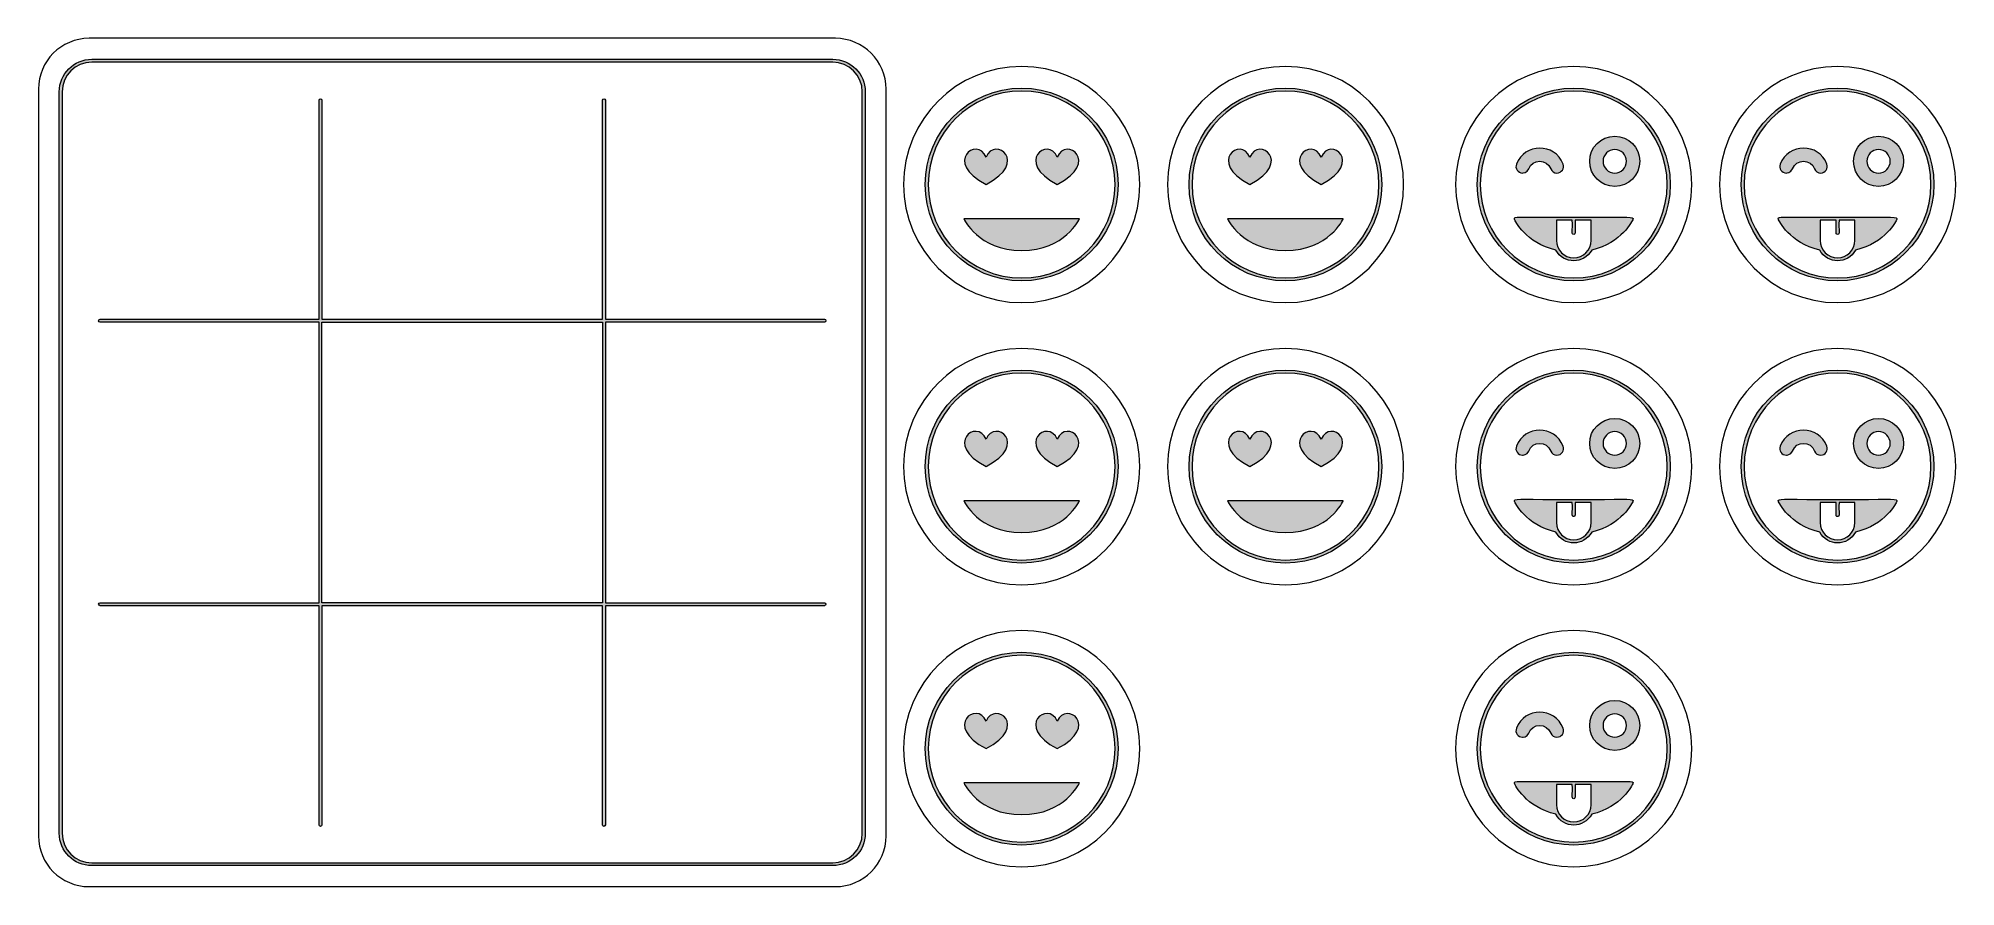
# Model space of a CAD drawing. Header units: inches. Extents: x 2.6 to 16.1, y -15.4 to -9.4.
import ezdxf

# ---------------------------------------------------------------- set-up
doc = ezdxf.new("R2010")
doc.units = ezdxf.units.IN
doc.header["$MEASUREMENT"] = 0
doc.layers.add('_U+0421_U+043B_U+043E_U+0439 1', color=7, linetype='Continuous')

# ---------------------------------------------------------------- blocks, each defined once
blk = doc.blocks.new('block 2')
at = {"layer": '_U+0421_U+043B_U+043E_U+0439 1', "lineweight": 0}
for points in [[(8.161, -9.573), (8.161, -9.573), (2.933, -9.573), (2.933, -9.573), (2.806, -9.573), (2.703, -9.676), (2.703, -9.802), (2.703, -9.802), (2.703, -15.031), (2.703, -15.031), (2.703, -15.158), (2.806, -15.26), (2.933, -15.26), (2.933, -15.26), (8.161, -15.26), (8.161, -15.26), (8.288, -15.26), (8.391, -15.158), (8.391, -15.031), (8.391, -15.031), (8.391, -9.802), (8.391, -9.802), (8.391, -9.676), (8.288, -9.573), (8.161, -9.573)], [(8.37, -15.031), (8.37, -15.146), (8.276, -15.24), (8.161, -15.24), (8.161, -15.24), (2.933, -15.24), (2.933, -15.24), (2.818, -15.24), (2.724, -15.146), (2.724, -15.031), (2.724, -15.031), (2.724, -9.802), (2.724, -9.802), (2.724, -9.687), (2.818, -9.594), (2.933, -9.594), (2.933, -9.594), (8.161, -9.594), (8.161, -9.594), (8.276, -9.594), (8.37, -9.687), (8.37, -9.802), (8.37, -9.802), (8.37, -15.031), (8.37, -15.031)]]:
    blk.add_open_spline(points, degree=3, knots=[0, 0, 0, 0, 1, 1, 1, 2, 2, 2, 3, 3, 3, 4, 4, 4, 5, 5, 5, 6, 6, 6, 7, 7, 7, 8, 8, 8, 8], dxfattribs=at)
blk = doc.blocks.new('block 3')
at = {"layer": '_U+0421_U+043B_U+043E_U+0439 1', "lineweight": 0}
blk.add_lwpolyline([(6.537, -13.406), (4.557, -13.406), (4.557, -11.427), (6.537, -11.427), (6.537, -13.406)], dxfattribs=at)
blk.add_open_spline([(8.103, -11.427), (8.108, -11.427), (8.113, -11.422), (8.113, -11.417), (8.113, -11.411), (8.108, -11.406), (8.103, -11.406), (8.103, -11.406), (6.557, -11.406), (6.557, -11.406), (6.557, -11.406), (6.557, -9.861), (6.557, -9.861), (6.557, -9.855), (6.553, -9.851), (6.547, -9.851), (6.541, -9.851), (6.537, -9.855), (6.537, -9.861), (6.537, -9.861), (6.537, -11.406), (6.537, -11.406), (6.537, -11.406), (4.557, -11.406), (4.557, -11.406), (4.557, -11.406), (4.557, -9.861), (4.557, -9.861), (4.557, -9.855), (4.553, -9.851), (4.547, -9.851), (4.541, -9.851), (4.537, -9.855), (4.537, -9.861), (4.537, -9.861), (4.537, -11.406), (4.537, -11.406), (4.537, -11.406), (2.991, -11.406), (2.991, -11.406), (2.986, -11.406), (2.981, -11.411), (2.981, -11.417), (2.981, -11.422), (2.986, -11.427), (2.991, -11.427), (2.991, -11.427), (4.537, -11.427), (4.537, -11.427), (4.537, -11.427), (4.537, -13.406), (4.537, -13.406), (4.537, -13.406), (2.991, -13.406), (2.991, -13.406), (2.986, -13.406), (2.981, -13.411), (2.981, -13.417), (2.981, -13.422), (2.986, -13.427), (2.991, -13.427), (2.991, -13.427), (4.537, -13.427), (4.537, -13.427), (4.537, -13.427), (4.537, -14.972), (4.537, -14.972), (4.537, -14.978), (4.541, -14.983), (4.547, -14.983), (4.553, -14.983), (4.557, -14.978), (4.557, -14.972), (4.557, -14.972), (4.557, -13.427), (4.557, -13.427), (4.557, -13.427), (6.537, -13.427), (6.537, -13.427), (6.537, -13.427), (6.537, -14.972), (6.537, -14.972), (6.537, -14.978), (6.541, -14.983), (6.547, -14.983), (6.553, -14.983), (6.557, -14.978), (6.557, -14.972), (6.557, -14.972), (6.557, -13.427), (6.557, -13.427), (6.557, -13.427), (8.103, -13.427), (8.103, -13.427), (8.108, -13.427), (8.113, -13.422), (8.113, -13.417), (8.113, -13.411), (8.108, -13.406), (8.103, -13.406), (8.103, -13.406), (6.557, -13.406), (6.557, -13.406), (6.557, -13.406), (6.557, -11.427), (6.557, -11.427), (6.557, -11.427), (8.103, -11.427), (8.103, -11.427)], degree=3, knots=[0, 0, 0, 0, 1, 1, 1, 2, 2, 2, 3, 3, 3, 4, 4, 4, 5, 5, 5, 6, 6, 6, 7, 7, 7, 8, 8, 8, 9, 9, 9, 10, 10, 10, 11, 11, 11, 12, 12, 12, 13, 13, 13, 14, 14, 14, 15, 15, 15, 16, 16, 16, 17, 17, 17, 18, 18, 18, 19, 19, 19, 20, 20, 20, 21, 21, 21, 22, 22, 22, 23, 23, 23, 24, 24, 24, 25, 25, 25, 26, 26, 26, 27, 27, 27, 28, 28, 28, 29, 29, 29, 30, 30, 30, 31, 31, 31, 32, 32, 32, 33, 33, 33, 34, 34, 34, 35, 35, 35, 36, 36, 36, 36], dxfattribs=at)

msp = doc.modelspace()

# ---------------------------------------------------------------- hatches: boundary and pattern name
at = {"layer": '_U+0421_U+043B_U+043E_U+0439 1', "true_color": 0xffffff}
h = msp.add_hatch(color=7, dxfattribs=at)
h.dxf.hatch_style = 2
edge = h.paths.add_edge_path()
edge.add_spline(control_points=[(8.161, -9.573), (8.161, -9.573), (2.933, -9.573), (2.933, -9.573), (2.806, -9.573), (2.703, -9.676), (2.703, -9.802), (2.703, -9.802), (2.703, -15.031), (2.703, -15.031), (2.703, -15.158), (2.806, -15.26), (2.933, -15.26), (2.933, -15.26), (8.161, -15.26), (8.161, -15.26), (8.288, -15.26), (8.391, -15.158), (8.391, -15.031), (8.391, -15.031), (8.391, -9.802), (8.391, -9.802), (8.391, -9.676), (8.288, -9.573), (8.161, -9.573)], knot_values=[0, 0, 0, 0, 1, 1, 1, 2, 2, 2, 3, 3, 3, 4, 4, 4, 5, 5, 5, 6, 6, 6, 7, 7, 7, 8, 8, 8, 8], degree=3, periodic=1)
edge = h.paths.add_edge_path()
edge.add_spline(control_points=[(8.37, -15.031), (8.37, -15.146), (8.276, -15.24), (8.161, -15.24), (8.161, -15.24), (2.933, -15.24), (2.933, -15.24), (2.818, -15.24), (2.724, -15.146), (2.724, -15.031), (2.724, -15.031), (2.724, -9.802), (2.724, -9.802), (2.724, -9.687), (2.818, -9.594), (2.933, -9.594), (2.933, -9.594), (8.161, -9.594), (8.161, -9.594), (8.276, -9.594), (8.37, -9.687), (8.37, -9.802), (8.37, -9.802), (8.37, -15.031), (8.37, -15.031)], knot_values=[0, 0, 0, 0, 1, 1, 1, 2, 2, 2, 3, 3, 3, 4, 4, 4, 5, 5, 5, 6, 6, 6, 7, 7, 7, 8, 8, 8, 8], degree=3, periodic=1)
edge = h.paths.add_edge_path()
edge.add_spline(control_points=[(8.103, -11.427), (8.108, -11.427), (8.113, -11.422), (8.113, -11.417), (8.113, -11.411), (8.108, -11.406), (8.103, -11.406), (8.103, -11.406), (6.557, -11.406), (6.557, -11.406), (6.557, -11.406), (6.557, -9.861), (6.557, -9.861), (6.557, -9.855), (6.553, -9.851), (6.547, -9.851), (6.541, -9.851), (6.537, -9.855), (6.537, -9.861), (6.537, -9.861), (6.537, -11.406), (6.537, -11.406), (6.537, -11.406), (4.557, -11.406), (4.557, -11.406), (4.557, -11.406), (4.557, -9.861), (4.557, -9.861), (4.557, -9.855), (4.553, -9.851), (4.547, -9.851), (4.541, -9.851), (4.537, -9.855), (4.537, -9.861), (4.537, -9.861), (4.537, -11.406), (4.537, -11.406), (4.537, -11.406), (2.991, -11.406), (2.991, -11.406), (2.986, -11.406), (2.981, -11.411), (2.981, -11.417), (2.981, -11.422), (2.986, -11.427), (2.991, -11.427), (2.991, -11.427), (4.537, -11.427), (4.537, -11.427), (4.537, -11.427), (4.537, -13.406), (4.537, -13.406), (4.537, -13.406), (2.991, -13.406), (2.991, -13.406), (2.986, -13.406), (2.981, -13.411), (2.981, -13.417), (2.981, -13.422), (2.986, -13.427), (2.991, -13.427), (2.991, -13.427), (4.537, -13.427), (4.537, -13.427), (4.537, -13.427), (4.537, -14.972), (4.537, -14.972), (4.537, -14.978), (4.541, -14.983), (4.547, -14.983), (4.553, -14.983), (4.557, -14.978), (4.557, -14.972), (4.557, -14.972), (4.557, -13.427), (4.557, -13.427), (4.557, -13.427), (6.537, -13.427), (6.537, -13.427), (6.537, -13.427), (6.537, -14.972), (6.537, -14.972), (6.537, -14.978), (6.541, -14.983), (6.547, -14.983), (6.553, -14.983), (6.557, -14.978), (6.557, -14.972), (6.557, -14.972), (6.557, -13.427), (6.557, -13.427), (6.557, -13.427), (8.103, -13.427), (8.103, -13.427), (8.108, -13.427), (8.113, -13.422), (8.113, -13.417), (8.113, -13.411), (8.108, -13.406), (8.103, -13.406), (8.103, -13.406), (6.557, -13.406), (6.557, -13.406), (6.557, -13.406), (6.557, -11.427), (6.557, -11.427), (6.557, -11.427), (8.103, -11.427), (8.103, -11.427)], knot_values=[0, 0, 0, 0, 1, 1, 1, 2, 2, 2, 3, 3, 3, 4, 4, 4, 5, 5, 5, 6, 6, 6, 7, 7, 7, 8, 8, 8, 9, 9, 9, 10, 10, 10, 11, 11, 11, 12, 12, 12, 13, 13, 13, 14, 14, 14, 15, 15, 15, 16, 16, 16, 17, 17, 17, 18, 18, 18, 19, 19, 19, 20, 20, 20, 21, 21, 21, 22, 22, 22, 23, 23, 23, 24, 24, 24, 25, 25, 25, 26, 26, 26, 27, 27, 27, 28, 28, 28, 29, 29, 29, 30, 30, 30, 31, 31, 31, 32, 32, 32, 33, 33, 33, 34, 34, 34, 35, 35, 35, 36, 36, 36, 36], degree=3, periodic=1)
h.paths.add_polyline_path([(6.537, -13.406), (4.557, -13.406), (4.557, -11.427), (6.537, -11.427)])
h = msp.add_hatch(color=7, dxfattribs=at)
h.dxf.hatch_style = 2
edge = h.paths.add_edge_path()
edge.add_spline(control_points=[(9.495, -9.776), (9.12, -9.776), (8.814, -10.081), (8.814, -10.456), (8.814, -10.831), (9.12, -11.136), (9.495, -11.136), (9.87, -11.136), (10.175, -10.831), (10.175, -10.456), (10.175, -10.081), (9.87, -9.776), (9.495, -9.776)], knot_values=[0, 0, 0, 0, 0.013889, 0.013889, 0.013889, 0.027778, 0.027778, 0.027778, 0.041667, 0.041667, 0.041667, 0.055556, 0.055556, 0.055556, 0.055556], degree=3, periodic=0)
edge.add_line((9.495, -9.776), (9.495, -9.776))
edge = h.paths.add_edge_path()
edge.add_spline(control_points=[(9.495, -11.115), (9.131, -11.115), (8.835, -10.819), (8.835, -10.456), (8.835, -10.092), (9.131, -9.797), (9.495, -9.797), (9.858, -9.797), (10.154, -10.092), (10.154, -10.456), (10.154, -10.819), (9.858, -11.115), (9.495, -11.115)], knot_values=[0, 0, 0, 0, 0.013889, 0.013889, 0.013889, 0.027778, 0.027778, 0.027778, 0.041667, 0.041667, 0.041667, 0.055556, 0.055556, 0.055556, 0.055556], degree=3, periodic=0)
edge.add_line((9.495, -11.115), (9.495, -11.115))
edge = h.paths.add_edge_path()
edge.add_spline(control_points=[(9.243, -10.263), (9.305, -10.114), (9.552, -10.296), (9.243, -10.456), (8.935, -10.296), (9.181, -10.113), (9.243, -10.263)], knot_values=[0, 0, 0, 0, 0.013889, 0.013889, 0.013889, 0.027778, 0.027778, 0.027778, 0.027778], degree=3, periodic=0)
edge.add_line((9.243, -10.263), (9.243, -10.263))
edge = h.paths.add_edge_path()
edge.add_spline(control_points=[(9.746, -10.263), (9.808, -10.114), (10.054, -10.296), (9.746, -10.456), (9.438, -10.296), (9.684, -10.113), (9.746, -10.263)], knot_values=[0, 0, 0, 0, 0.013889, 0.013889, 0.013889, 0.027778, 0.027778, 0.027778, 0.027778], degree=3, periodic=0)
edge.add_line((9.746, -10.263), (9.746, -10.263))
edge = h.paths.add_edge_path()
edge.add_spline(control_points=[(9.087, -10.698), (9.087, -10.698), (9.902, -10.698), (9.902, -10.698), (9.902, -10.698), (9.801, -10.921), (9.495, -10.921), (9.188, -10.921), (9.087, -10.698), (9.087, -10.698)], knot_values=[0, 0, 0, 0, 0.013889, 0.013889, 0.013889, 0.027778, 0.027778, 0.027778, 0.041667, 0.041667, 0.041667, 0.041667], degree=3, periodic=0)
edge.add_line((9.087, -10.698), (9.087, -10.698))
h = msp.add_hatch(color=7, dxfattribs=at)
h.dxf.hatch_style = 2
edge = h.paths.add_edge_path()
edge.add_spline(control_points=[(11.356, -9.776), (10.981, -9.776), (10.676, -10.081), (10.676, -10.456), (10.676, -10.831), (10.981, -11.136), (11.356, -11.136), (11.731, -11.136), (12.036, -10.831), (12.036, -10.456), (12.036, -10.081), (11.731, -9.776), (11.356, -9.776)], knot_values=[0, 0, 0, 0, 0.013889, 0.013889, 0.013889, 0.027778, 0.027778, 0.027778, 0.041667, 0.041667, 0.041667, 0.055556, 0.055556, 0.055556, 0.055556], degree=3, periodic=0)
edge.add_line((11.356, -9.776), (11.356, -9.776))
edge = h.paths.add_edge_path()
edge.add_spline(control_points=[(11.356, -11.115), (10.993, -11.115), (10.697, -10.819), (10.697, -10.456), (10.697, -10.092), (10.993, -9.797), (11.356, -9.797), (11.72, -9.797), (12.016, -10.092), (12.016, -10.456), (12.016, -10.819), (11.72, -11.115), (11.356, -11.115)], knot_values=[0, 0, 0, 0, 0.013889, 0.013889, 0.013889, 0.027778, 0.027778, 0.027778, 0.041667, 0.041667, 0.041667, 0.055556, 0.055556, 0.055556, 0.055556], degree=3, periodic=0)
edge.add_line((11.356, -11.115), (11.356, -11.115))
edge = h.paths.add_edge_path()
edge.add_spline(control_points=[(11.105, -10.263), (11.167, -10.114), (11.413, -10.296), (11.105, -10.456), (10.797, -10.296), (11.043, -10.113), (11.105, -10.263)], knot_values=[0, 0, 0, 0, 0.013889, 0.013889, 0.013889, 0.027778, 0.027778, 0.027778, 0.027778], degree=3, periodic=0)
edge.add_line((11.105, -10.263), (11.105, -10.263))
edge = h.paths.add_edge_path()
edge.add_spline(control_points=[(11.608, -10.263), (11.67, -10.114), (11.916, -10.296), (11.608, -10.456), (11.299, -10.296), (11.545, -10.113), (11.608, -10.263)], knot_values=[0, 0, 0, 0, 0.013889, 0.013889, 0.013889, 0.027778, 0.027778, 0.027778, 0.027778], degree=3, periodic=0)
edge.add_line((11.608, -10.263), (11.608, -10.263))
edge = h.paths.add_edge_path()
edge.add_spline(control_points=[(10.948, -10.698), (10.948, -10.698), (11.764, -10.698), (11.764, -10.698), (11.764, -10.698), (11.663, -10.921), (11.356, -10.921), (11.05, -10.921), (10.948, -10.698), (10.948, -10.698)], knot_values=[0, 0, 0, 0, 0.013889, 0.013889, 0.013889, 0.027778, 0.027778, 0.027778, 0.041667, 0.041667, 0.041667, 0.041667], degree=3, periodic=0)
edge.add_line((10.948, -10.698), (10.948, -10.698))
h = msp.add_hatch(color=7, dxfattribs=at)
h.dxf.hatch_style = 2
edge = h.paths.add_edge_path()
edge.add_spline(control_points=[(13.39, -9.776), (13.015, -9.776), (12.71, -10.081), (12.71, -10.456), (12.71, -10.831), (13.015, -11.136), (13.39, -11.136), (13.765, -11.136), (14.071, -10.831), (14.071, -10.456), (14.071, -10.081), (13.765, -9.776), (13.39, -9.776)], knot_values=[0, 0, 0, 0, 0.013889, 0.013889, 0.013889, 0.027778, 0.027778, 0.027778, 0.041667, 0.041667, 0.041667, 0.055556, 0.055556, 0.055556, 0.055556], degree=3, periodic=0)
edge.add_line((13.39, -9.776), (13.39, -9.776))
edge = h.paths.add_edge_path()
edge.add_spline(control_points=[(13.39, -11.115), (13.027, -11.115), (12.731, -10.819), (12.731, -10.456), (12.731, -10.092), (13.027, -9.797), (13.39, -9.797), (13.754, -9.797), (14.05, -10.092), (14.05, -10.456), (14.05, -10.819), (13.754, -11.115), (13.39, -11.115)], knot_values=[0, 0, 0, 0, 0.013889, 0.013889, 0.013889, 0.027778, 0.027778, 0.027778, 0.041667, 0.041667, 0.041667, 0.055556, 0.055556, 0.055556, 0.055556], degree=3, periodic=0)
edge.add_line((13.39, -11.115), (13.39, -11.115))
edge = h.paths.add_edge_path()
edge.add_spline(control_points=[(13.523, -10.687), (13.523, -10.687), (13.258, -10.687), (13.258, -10.687), (13.005, -10.689), (12.963, -10.678), (12.973, -10.702), (12.976, -10.709), (13.051, -10.869), (13.264, -10.918), (13.318, -11.019), (13.463, -11.019), (13.517, -10.918), (13.73, -10.869), (13.805, -10.709), (13.808, -10.702), (13.818, -10.679), (13.777, -10.689), (13.523, -10.687)], knot_values=[0, 0, 0, 0, 0.013889, 0.013889, 0.013889, 0.027778, 0.027778, 0.027778, 0.041667, 0.041667, 0.041667, 0.055556, 0.055556, 0.055556, 0.069444, 0.069444, 0.069444, 0.083333, 0.083333, 0.083333, 0.083333], degree=3, periodic=0)
edge.add_line((13.523, -10.687), (13.523, -10.687))
edge = h.paths.add_edge_path()
edge.add_spline(control_points=[(13.39, -10.973), (13.323, -10.973), (13.268, -10.918), (13.268, -10.851), (13.268, -10.851), (13.268, -10.708), (13.268, -10.708), (13.268, -10.708), (13.38, -10.708), (13.38, -10.708), (13.384, -10.783), (13.372, -10.808), (13.39, -10.808), (13.409, -10.808), (13.397, -10.783), (13.401, -10.708), (13.401, -10.708), (13.513, -10.708), (13.513, -10.708), (13.513, -10.708), (13.513, -10.851), (13.513, -10.851), (13.513, -10.918), (13.458, -10.973), (13.39, -10.973)], knot_values=[0, 0, 0, 0, 0.013889, 0.013889, 0.013889, 0.027778, 0.027778, 0.027778, 0.041667, 0.041667, 0.041667, 0.055556, 0.055556, 0.055556, 0.069444, 0.069444, 0.069444, 0.083333, 0.083333, 0.083333, 0.097222, 0.097222, 0.097222, 0.111111, 0.111111, 0.111111, 0.111111], degree=3, periodic=0)
edge.add_line((13.39, -10.973), (13.39, -10.973))
edge = h.paths.add_edge_path()
edge.add_spline(control_points=[(13.68, -10.116), (13.582, -10.116), (13.503, -10.195), (13.503, -10.292), (13.503, -10.39), (13.582, -10.469), (13.68, -10.469), (13.777, -10.469), (13.856, -10.39), (13.856, -10.292), (13.856, -10.195), (13.777, -10.116), (13.68, -10.116)], knot_values=[0, 0, 0, 0, 0.013889, 0.013889, 0.013889, 0.027778, 0.027778, 0.027778, 0.041667, 0.041667, 0.041667, 0.055556, 0.055556, 0.055556, 0.055556], degree=3, periodic=0)
edge.add_line((13.68, -10.116), (13.68, -10.116))
edge = h.paths.add_edge_path()
edge.add_spline(control_points=[(13.68, -10.375), (13.634, -10.375), (13.597, -10.338), (13.597, -10.292), (13.597, -10.246), (13.634, -10.209), (13.68, -10.209), (13.725, -10.209), (13.763, -10.246), (13.763, -10.292), (13.763, -10.338), (13.725, -10.375), (13.68, -10.375)], knot_values=[0, 0, 0, 0, 0.013889, 0.013889, 0.013889, 0.027778, 0.027778, 0.027778, 0.041667, 0.041667, 0.041667, 0.055556, 0.055556, 0.055556, 0.055556], degree=3, periodic=0)
edge.add_line((13.68, -10.375), (13.68, -10.375))
edge = h.paths.add_edge_path()
edge.add_spline(control_points=[(12.986, -10.312), (13.043, -10.162), (13.257, -10.161), (13.315, -10.312), (13.327, -10.342), (13.304, -10.375), (13.272, -10.375), (13.253, -10.375), (13.235, -10.364), (13.228, -10.346), (13.201, -10.274), (13.099, -10.274), (13.073, -10.346), (13.062, -10.375), (13.03, -10.375), (13.029, -10.375), (12.996, -10.375), (12.974, -10.342), (12.986, -10.312)], knot_values=[0, 0, 0, 0, 0.013889, 0.013889, 0.013889, 0.027778, 0.027778, 0.027778, 0.041667, 0.041667, 0.041667, 0.055556, 0.055556, 0.055556, 0.069444, 0.069444, 0.069444, 0.083333, 0.083333, 0.083333, 0.083333], degree=3, periodic=0)
edge.add_line((12.986, -10.312), (12.986, -10.312))
h = msp.add_hatch(color=7, dxfattribs=at)
h.dxf.hatch_style = 2
edge = h.paths.add_edge_path()
edge.add_spline(control_points=[(15.252, -9.776), (14.877, -9.776), (14.572, -10.081), (14.572, -10.456), (14.572, -10.831), (14.877, -11.136), (15.252, -11.136), (15.627, -11.136), (15.932, -10.831), (15.932, -10.456), (15.932, -10.081), (15.627, -9.776), (15.252, -9.776)], knot_values=[0, 0, 0, 0, 0.013889, 0.013889, 0.013889, 0.027778, 0.027778, 0.027778, 0.041667, 0.041667, 0.041667, 0.055556, 0.055556, 0.055556, 0.055556], degree=3, periodic=0)
edge.add_line((15.252, -9.776), (15.252, -9.776))
edge = h.paths.add_edge_path()
edge.add_spline(control_points=[(15.252, -11.115), (14.889, -11.115), (14.593, -10.819), (14.593, -10.456), (14.593, -10.092), (14.889, -9.797), (15.252, -9.797), (15.616, -9.797), (15.911, -10.092), (15.911, -10.456), (15.911, -10.819), (15.616, -11.115), (15.252, -11.115)], knot_values=[0, 0, 0, 0, 0.013889, 0.013889, 0.013889, 0.027778, 0.027778, 0.027778, 0.041667, 0.041667, 0.041667, 0.055556, 0.055556, 0.055556, 0.055556], degree=3, periodic=0)
edge.add_line((15.252, -11.115), (15.252, -11.115))
edge = h.paths.add_edge_path()
edge.add_spline(control_points=[(15.385, -10.687), (15.385, -10.687), (15.12, -10.687), (15.12, -10.687), (14.867, -10.689), (14.824, -10.678), (14.835, -10.702), (14.838, -10.709), (14.913, -10.869), (15.126, -10.918), (15.18, -11.019), (15.325, -11.019), (15.379, -10.918), (15.592, -10.869), (15.667, -10.709), (15.67, -10.702), (15.68, -10.679), (15.639, -10.689), (15.385, -10.687)], knot_values=[0, 0, 0, 0, 0.013889, 0.013889, 0.013889, 0.027778, 0.027778, 0.027778, 0.041667, 0.041667, 0.041667, 0.055556, 0.055556, 0.055556, 0.069444, 0.069444, 0.069444, 0.083333, 0.083333, 0.083333, 0.083333], degree=3, periodic=0)
edge.add_line((15.385, -10.687), (15.385, -10.687))
edge = h.paths.add_edge_path()
edge.add_spline(control_points=[(15.252, -10.973), (15.185, -10.973), (15.13, -10.918), (15.13, -10.851), (15.13, -10.851), (15.13, -10.708), (15.13, -10.708), (15.13, -10.708), (15.242, -10.708), (15.242, -10.708), (15.245, -10.783), (15.234, -10.808), (15.252, -10.808), (15.271, -10.808), (15.259, -10.783), (15.263, -10.708), (15.263, -10.708), (15.374, -10.708), (15.374, -10.708), (15.374, -10.708), (15.374, -10.851), (15.374, -10.851), (15.374, -10.918), (15.32, -10.973), (15.252, -10.973)], knot_values=[0, 0, 0, 0, 0.013889, 0.013889, 0.013889, 0.027778, 0.027778, 0.027778, 0.041667, 0.041667, 0.041667, 0.055556, 0.055556, 0.055556, 0.069444, 0.069444, 0.069444, 0.083333, 0.083333, 0.083333, 0.097222, 0.097222, 0.097222, 0.111111, 0.111111, 0.111111, 0.111111], degree=3, periodic=0)
edge.add_line((15.252, -10.973), (15.252, -10.973))
edge = h.paths.add_edge_path()
edge.add_spline(control_points=[(15.541, -10.116), (15.444, -10.116), (15.365, -10.195), (15.365, -10.292), (15.365, -10.39), (15.444, -10.469), (15.541, -10.469), (15.639, -10.469), (15.718, -10.39), (15.718, -10.292), (15.718, -10.195), (15.639, -10.116), (15.541, -10.116)], knot_values=[0, 0, 0, 0, 0.013889, 0.013889, 0.013889, 0.027778, 0.027778, 0.027778, 0.041667, 0.041667, 0.041667, 0.055556, 0.055556, 0.055556, 0.055556], degree=3, periodic=0)
edge.add_line((15.541, -10.116), (15.541, -10.116))
edge = h.paths.add_edge_path()
edge.add_spline(control_points=[(15.541, -10.375), (15.496, -10.375), (15.459, -10.338), (15.459, -10.292), (15.459, -10.246), (15.496, -10.209), (15.541, -10.209), (15.587, -10.209), (15.624, -10.246), (15.624, -10.292), (15.624, -10.338), (15.587, -10.375), (15.541, -10.375)], knot_values=[0, 0, 0, 0, 0.013889, 0.013889, 0.013889, 0.027778, 0.027778, 0.027778, 0.041667, 0.041667, 0.041667, 0.055556, 0.055556, 0.055556, 0.055556], degree=3, periodic=0)
edge.add_line((15.541, -10.375), (15.541, -10.375))
edge = h.paths.add_edge_path()
edge.add_spline(control_points=[(14.847, -10.312), (14.905, -10.162), (15.119, -10.161), (15.177, -10.312), (15.188, -10.342), (15.166, -10.375), (15.133, -10.375), (15.114, -10.375), (15.096, -10.364), (15.09, -10.346), (15.063, -10.274), (14.961, -10.274), (14.934, -10.346), (14.924, -10.375), (14.892, -10.375), (14.891, -10.375), (14.858, -10.375), (14.836, -10.342), (14.847, -10.312)], knot_values=[0, 0, 0, 0, 0.013889, 0.013889, 0.013889, 0.027778, 0.027778, 0.027778, 0.041667, 0.041667, 0.041667, 0.055556, 0.055556, 0.055556, 0.069444, 0.069444, 0.069444, 0.083333, 0.083333, 0.083333, 0.083333], degree=3, periodic=0)
edge.add_line((14.847, -10.312), (14.847, -10.312))
h = msp.add_hatch(color=7, dxfattribs=at)
h.dxf.hatch_style = 2
edge = h.paths.add_edge_path()
edge.add_spline(control_points=[(9.495, -11.765), (9.12, -11.765), (8.814, -12.07), (8.814, -12.445), (8.814, -12.82), (9.12, -13.126), (9.495, -13.126), (9.87, -13.126), (10.175, -12.82), (10.175, -12.445), (10.175, -12.07), (9.87, -11.765), (9.495, -11.765)], knot_values=[0, 0, 0, 0, 0.013889, 0.013889, 0.013889, 0.027778, 0.027778, 0.027778, 0.041667, 0.041667, 0.041667, 0.055556, 0.055556, 0.055556, 0.055556], degree=3, periodic=0)
edge.add_line((9.495, -11.765), (9.495, -11.765))
edge = h.paths.add_edge_path()
edge.add_spline(control_points=[(9.495, -13.105), (9.131, -13.105), (8.835, -12.809), (8.835, -12.445), (8.835, -12.082), (9.131, -11.786), (9.495, -11.786), (9.858, -11.786), (10.154, -12.082), (10.154, -12.445), (10.154, -12.809), (9.858, -13.105), (9.495, -13.105)], knot_values=[0, 0, 0, 0, 0.013889, 0.013889, 0.013889, 0.027778, 0.027778, 0.027778, 0.041667, 0.041667, 0.041667, 0.055556, 0.055556, 0.055556, 0.055556], degree=3, periodic=0)
edge.add_line((9.495, -13.105), (9.495, -13.105))
edge = h.paths.add_edge_path()
edge.add_spline(control_points=[(9.243, -12.252), (9.305, -12.103), (9.552, -12.286), (9.243, -12.445), (8.935, -12.286), (9.181, -12.103), (9.243, -12.252)], knot_values=[0, 0, 0, 0, 0.013889, 0.013889, 0.013889, 0.027778, 0.027778, 0.027778, 0.027778], degree=3, periodic=0)
edge.add_line((9.243, -12.252), (9.243, -12.252))
edge = h.paths.add_edge_path()
edge.add_spline(control_points=[(9.746, -12.252), (9.808, -12.103), (10.054, -12.286), (9.746, -12.445), (9.438, -12.286), (9.684, -12.103), (9.746, -12.252)], knot_values=[0, 0, 0, 0, 0.013889, 0.013889, 0.013889, 0.027778, 0.027778, 0.027778, 0.027778], degree=3, periodic=0)
edge.add_line((9.746, -12.252), (9.746, -12.252))
edge = h.paths.add_edge_path()
edge.add_spline(control_points=[(9.087, -12.687), (9.087, -12.687), (9.902, -12.687), (9.902, -12.687), (9.902, -12.687), (9.801, -12.911), (9.495, -12.911), (9.188, -12.911), (9.087, -12.687), (9.087, -12.687)], knot_values=[0, 0, 0, 0, 0.013889, 0.013889, 0.013889, 0.027778, 0.027778, 0.027778, 0.041667, 0.041667, 0.041667, 0.041667], degree=3, periodic=0)
edge.add_line((9.087, -12.687), (9.087, -12.687))
h = msp.add_hatch(color=7, dxfattribs=at)
h.dxf.hatch_style = 2
edge = h.paths.add_edge_path()
edge.add_spline(control_points=[(11.356, -11.765), (10.981, -11.765), (10.676, -12.07), (10.676, -12.445), (10.676, -12.82), (10.981, -13.126), (11.356, -13.126), (11.731, -13.126), (12.036, -12.82), (12.036, -12.445), (12.036, -12.07), (11.731, -11.765), (11.356, -11.765)], knot_values=[0, 0, 0, 0, 0.013889, 0.013889, 0.013889, 0.027778, 0.027778, 0.027778, 0.041667, 0.041667, 0.041667, 0.055556, 0.055556, 0.055556, 0.055556], degree=3, periodic=0)
edge.add_line((11.356, -11.765), (11.356, -11.765))
edge = h.paths.add_edge_path()
edge.add_spline(control_points=[(11.356, -13.105), (10.993, -13.105), (10.697, -12.809), (10.697, -12.445), (10.697, -12.082), (10.993, -11.786), (11.356, -11.786), (11.72, -11.786), (12.016, -12.082), (12.016, -12.445), (12.016, -12.809), (11.72, -13.105), (11.356, -13.105)], knot_values=[0, 0, 0, 0, 0.013889, 0.013889, 0.013889, 0.027778, 0.027778, 0.027778, 0.041667, 0.041667, 0.041667, 0.055556, 0.055556, 0.055556, 0.055556], degree=3, periodic=0)
edge.add_line((11.356, -13.105), (11.356, -13.105))
edge = h.paths.add_edge_path()
edge.add_spline(control_points=[(11.105, -12.252), (11.167, -12.103), (11.413, -12.286), (11.105, -12.445), (10.797, -12.286), (11.043, -12.103), (11.105, -12.252)], knot_values=[0, 0, 0, 0, 0.013889, 0.013889, 0.013889, 0.027778, 0.027778, 0.027778, 0.027778], degree=3, periodic=0)
edge.add_line((11.105, -12.252), (11.105, -12.252))
edge = h.paths.add_edge_path()
edge.add_spline(control_points=[(11.608, -12.252), (11.67, -12.103), (11.916, -12.286), (11.608, -12.445), (11.299, -12.286), (11.545, -12.103), (11.608, -12.252)], knot_values=[0, 0, 0, 0, 0.013889, 0.013889, 0.013889, 0.027778, 0.027778, 0.027778, 0.027778], degree=3, periodic=0)
edge.add_line((11.608, -12.252), (11.608, -12.252))
edge = h.paths.add_edge_path()
edge.add_spline(control_points=[(10.948, -12.687), (10.948, -12.687), (11.764, -12.687), (11.764, -12.687), (11.764, -12.687), (11.663, -12.911), (11.356, -12.911), (11.05, -12.911), (10.948, -12.687), (10.948, -12.687)], knot_values=[0, 0, 0, 0, 0.013889, 0.013889, 0.013889, 0.027778, 0.027778, 0.027778, 0.041667, 0.041667, 0.041667, 0.041667], degree=3, periodic=0)
edge.add_line((10.948, -12.687), (10.948, -12.687))
h = msp.add_hatch(color=7, dxfattribs=at)
h.dxf.hatch_style = 2
edge = h.paths.add_edge_path()
edge.add_spline(control_points=[(13.39, -11.765), (13.015, -11.765), (12.71, -12.07), (12.71, -12.445), (12.71, -12.82), (13.015, -13.126), (13.39, -13.126), (13.765, -13.126), (14.071, -12.82), (14.071, -12.445), (14.071, -12.07), (13.765, -11.765), (13.39, -11.765)], knot_values=[0, 0, 0, 0, 0.013889, 0.013889, 0.013889, 0.027778, 0.027778, 0.027778, 0.041667, 0.041667, 0.041667, 0.055556, 0.055556, 0.055556, 0.055556], degree=3, periodic=0)
edge.add_line((13.39, -11.765), (13.39, -11.765))
edge = h.paths.add_edge_path()
edge.add_spline(control_points=[(13.39, -13.105), (13.027, -13.105), (12.731, -12.809), (12.731, -12.445), (12.731, -12.082), (13.027, -11.786), (13.39, -11.786), (13.754, -11.786), (14.05, -12.082), (14.05, -12.445), (14.05, -12.809), (13.754, -13.105), (13.39, -13.105)], knot_values=[0, 0, 0, 0, 0.013889, 0.013889, 0.013889, 0.027778, 0.027778, 0.027778, 0.041667, 0.041667, 0.041667, 0.055556, 0.055556, 0.055556, 0.055556], degree=3, periodic=0)
edge.add_line((13.39, -13.105), (13.39, -13.105))
edge = h.paths.add_edge_path()
edge.add_spline(control_points=[(13.523, -12.677), (13.523, -12.677), (13.258, -12.677), (13.258, -12.677), (13.005, -12.678), (12.963, -12.668), (12.973, -12.691), (12.976, -12.698), (13.051, -12.858), (13.264, -12.907), (13.318, -13.009), (13.463, -13.009), (13.517, -12.907), (13.73, -12.858), (13.805, -12.698), (13.808, -12.691), (13.818, -12.668), (13.777, -12.678), (13.523, -12.677)], knot_values=[0, 0, 0, 0, 0.013889, 0.013889, 0.013889, 0.027778, 0.027778, 0.027778, 0.041667, 0.041667, 0.041667, 0.055556, 0.055556, 0.055556, 0.069444, 0.069444, 0.069444, 0.083333, 0.083333, 0.083333, 0.083333], degree=3, periodic=0)
edge.add_line((13.523, -12.677), (13.523, -12.677))
edge = h.paths.add_edge_path()
edge.add_spline(control_points=[(13.39, -12.963), (13.323, -12.963), (13.268, -12.908), (13.268, -12.841), (13.268, -12.841), (13.268, -12.698), (13.268, -12.698), (13.268, -12.698), (13.38, -12.698), (13.38, -12.698), (13.384, -12.772), (13.372, -12.798), (13.39, -12.798), (13.409, -12.798), (13.397, -12.772), (13.401, -12.698), (13.401, -12.698), (13.513, -12.698), (13.513, -12.698), (13.513, -12.698), (13.513, -12.841), (13.513, -12.841), (13.513, -12.908), (13.458, -12.963), (13.39, -12.963)], knot_values=[0, 0, 0, 0, 0.013889, 0.013889, 0.013889, 0.027778, 0.027778, 0.027778, 0.041667, 0.041667, 0.041667, 0.055556, 0.055556, 0.055556, 0.069444, 0.069444, 0.069444, 0.083333, 0.083333, 0.083333, 0.097222, 0.097222, 0.097222, 0.111111, 0.111111, 0.111111, 0.111111], degree=3, periodic=0)
edge.add_line((13.39, -12.963), (13.39, -12.963))
edge = h.paths.add_edge_path()
edge.add_spline(control_points=[(13.68, -12.106), (13.582, -12.106), (13.503, -12.184), (13.503, -12.282), (13.503, -12.379), (13.582, -12.458), (13.68, -12.458), (13.777, -12.458), (13.856, -12.379), (13.856, -12.282), (13.856, -12.184), (13.777, -12.106), (13.68, -12.106)], knot_values=[0, 0, 0, 0, 0.013889, 0.013889, 0.013889, 0.027778, 0.027778, 0.027778, 0.041667, 0.041667, 0.041667, 0.055556, 0.055556, 0.055556, 0.055556], degree=3, periodic=0)
edge.add_line((13.68, -12.106), (13.68, -12.106))
edge = h.paths.add_edge_path()
edge.add_spline(control_points=[(13.68, -12.365), (13.634, -12.365), (13.597, -12.328), (13.597, -12.282), (13.597, -12.236), (13.634, -12.199), (13.68, -12.199), (13.725, -12.199), (13.763, -12.236), (13.763, -12.282), (13.763, -12.328), (13.725, -12.365), (13.68, -12.365)], knot_values=[0, 0, 0, 0, 0.013889, 0.013889, 0.013889, 0.027778, 0.027778, 0.027778, 0.041667, 0.041667, 0.041667, 0.055556, 0.055556, 0.055556, 0.055556], degree=3, periodic=0)
edge.add_line((13.68, -12.365), (13.68, -12.365))
edge = h.paths.add_edge_path()
edge.add_spline(control_points=[(12.986, -12.302), (13.043, -12.151), (13.257, -12.151), (13.315, -12.302), (13.327, -12.332), (13.304, -12.365), (13.272, -12.365), (13.253, -12.365), (13.235, -12.354), (13.228, -12.336), (13.201, -12.264), (13.099, -12.264), (13.073, -12.336), (13.062, -12.365), (13.03, -12.364), (13.029, -12.365), (12.996, -12.365), (12.974, -12.332), (12.986, -12.302)], knot_values=[0, 0, 0, 0, 0.013889, 0.013889, 0.013889, 0.027778, 0.027778, 0.027778, 0.041667, 0.041667, 0.041667, 0.055556, 0.055556, 0.055556, 0.069444, 0.069444, 0.069444, 0.083333, 0.083333, 0.083333, 0.083333], degree=3, periodic=0)
edge.add_line((12.986, -12.302), (12.986, -12.302))
h = msp.add_hatch(color=7, dxfattribs=at)
h.dxf.hatch_style = 2
edge = h.paths.add_edge_path()
edge.add_spline(control_points=[(15.252, -11.765), (14.877, -11.765), (14.572, -12.07), (14.572, -12.445), (14.572, -12.82), (14.877, -13.126), (15.252, -13.126), (15.627, -13.126), (15.932, -12.82), (15.932, -12.445), (15.932, -12.07), (15.627, -11.765), (15.252, -11.765)], knot_values=[0, 0, 0, 0, 0.013889, 0.013889, 0.013889, 0.027778, 0.027778, 0.027778, 0.041667, 0.041667, 0.041667, 0.055556, 0.055556, 0.055556, 0.055556], degree=3, periodic=0)
edge.add_line((15.252, -11.765), (15.252, -11.765))
edge = h.paths.add_edge_path()
edge.add_spline(control_points=[(15.252, -13.105), (14.889, -13.105), (14.593, -12.809), (14.593, -12.445), (14.593, -12.082), (14.889, -11.786), (15.252, -11.786), (15.616, -11.786), (15.911, -12.082), (15.911, -12.445), (15.911, -12.809), (15.616, -13.105), (15.252, -13.105)], knot_values=[0, 0, 0, 0, 0.013889, 0.013889, 0.013889, 0.027778, 0.027778, 0.027778, 0.041667, 0.041667, 0.041667, 0.055556, 0.055556, 0.055556, 0.055556], degree=3, periodic=0)
edge.add_line((15.252, -13.105), (15.252, -13.105))
edge = h.paths.add_edge_path()
edge.add_spline(control_points=[(15.385, -12.677), (15.385, -12.677), (15.12, -12.677), (15.12, -12.677), (14.867, -12.678), (14.824, -12.668), (14.835, -12.691), (14.838, -12.698), (14.913, -12.858), (15.126, -12.907), (15.18, -13.009), (15.325, -13.009), (15.379, -12.907), (15.592, -12.858), (15.667, -12.698), (15.67, -12.691), (15.68, -12.668), (15.639, -12.678), (15.385, -12.677)], knot_values=[0, 0, 0, 0, 0.013889, 0.013889, 0.013889, 0.027778, 0.027778, 0.027778, 0.041667, 0.041667, 0.041667, 0.055556, 0.055556, 0.055556, 0.069444, 0.069444, 0.069444, 0.083333, 0.083333, 0.083333, 0.083333], degree=3, periodic=0)
edge.add_line((15.385, -12.677), (15.385, -12.677))
edge = h.paths.add_edge_path()
edge.add_spline(control_points=[(15.252, -12.963), (15.185, -12.963), (15.13, -12.908), (15.13, -12.841), (15.13, -12.841), (15.13, -12.698), (15.13, -12.698), (15.13, -12.698), (15.242, -12.698), (15.242, -12.698), (15.245, -12.772), (15.234, -12.798), (15.252, -12.798), (15.271, -12.798), (15.259, -12.772), (15.263, -12.698), (15.263, -12.698), (15.374, -12.698), (15.374, -12.698), (15.374, -12.698), (15.374, -12.841), (15.374, -12.841), (15.374, -12.908), (15.32, -12.963), (15.252, -12.963)], knot_values=[0, 0, 0, 0, 0.013889, 0.013889, 0.013889, 0.027778, 0.027778, 0.027778, 0.041667, 0.041667, 0.041667, 0.055556, 0.055556, 0.055556, 0.069444, 0.069444, 0.069444, 0.083333, 0.083333, 0.083333, 0.097222, 0.097222, 0.097222, 0.111111, 0.111111, 0.111111, 0.111111], degree=3, periodic=0)
edge.add_line((15.252, -12.963), (15.252, -12.963))
edge = h.paths.add_edge_path()
edge.add_spline(control_points=[(15.541, -12.106), (15.444, -12.106), (15.365, -12.184), (15.365, -12.282), (15.365, -12.379), (15.444, -12.458), (15.541, -12.458), (15.639, -12.458), (15.718, -12.379), (15.718, -12.282), (15.718, -12.184), (15.639, -12.106), (15.541, -12.106)], knot_values=[0, 0, 0, 0, 0.013889, 0.013889, 0.013889, 0.027778, 0.027778, 0.027778, 0.041667, 0.041667, 0.041667, 0.055556, 0.055556, 0.055556, 0.055556], degree=3, periodic=0)
edge.add_line((15.541, -12.106), (15.541, -12.106))
edge = h.paths.add_edge_path()
edge.add_spline(control_points=[(15.541, -12.365), (15.496, -12.365), (15.459, -12.328), (15.459, -12.282), (15.459, -12.236), (15.496, -12.199), (15.541, -12.199), (15.587, -12.199), (15.624, -12.236), (15.624, -12.282), (15.624, -12.328), (15.587, -12.365), (15.541, -12.365)], knot_values=[0, 0, 0, 0, 0.013889, 0.013889, 0.013889, 0.027778, 0.027778, 0.027778, 0.041667, 0.041667, 0.041667, 0.055556, 0.055556, 0.055556, 0.055556], degree=3, periodic=0)
edge.add_line((15.541, -12.365), (15.541, -12.365))
edge = h.paths.add_edge_path()
edge.add_spline(control_points=[(14.847, -12.302), (14.905, -12.151), (15.119, -12.151), (15.177, -12.302), (15.188, -12.332), (15.166, -12.365), (15.133, -12.365), (15.114, -12.365), (15.096, -12.354), (15.09, -12.336), (15.063, -12.264), (14.961, -12.264), (14.934, -12.336), (14.924, -12.365), (14.892, -12.364), (14.891, -12.365), (14.858, -12.365), (14.836, -12.332), (14.847, -12.302)], knot_values=[0, 0, 0, 0, 0.013889, 0.013889, 0.013889, 0.027778, 0.027778, 0.027778, 0.041667, 0.041667, 0.041667, 0.055556, 0.055556, 0.055556, 0.069444, 0.069444, 0.069444, 0.083333, 0.083333, 0.083333, 0.083333], degree=3, periodic=0)
edge.add_line((14.847, -12.302), (14.847, -12.302))
h = msp.add_hatch(color=7, dxfattribs=at)
h.dxf.hatch_style = 2
edge = h.paths.add_edge_path()
edge.add_spline(control_points=[(9.495, -13.755), (9.12, -13.755), (8.814, -14.06), (8.814, -14.435), (8.814, -14.81), (9.12, -15.115), (9.495, -15.115), (9.87, -15.115), (10.175, -14.81), (10.175, -14.435), (10.175, -14.06), (9.87, -13.755), (9.495, -13.755)], knot_values=[0, 0, 0, 0, 0.013889, 0.013889, 0.013889, 0.027778, 0.027778, 0.027778, 0.041667, 0.041667, 0.041667, 0.055556, 0.055556, 0.055556, 0.055556], degree=3, periodic=0)
edge.add_line((9.495, -13.755), (9.495, -13.755))
edge = h.paths.add_edge_path()
edge.add_spline(control_points=[(9.495, -15.094), (9.131, -15.094), (8.835, -14.799), (8.835, -14.435), (8.835, -14.072), (9.131, -13.776), (9.495, -13.776), (9.858, -13.776), (10.154, -14.072), (10.154, -14.435), (10.154, -14.799), (9.858, -15.094), (9.495, -15.094)], knot_values=[0, 0, 0, 0, 0.013889, 0.013889, 0.013889, 0.027778, 0.027778, 0.027778, 0.041667, 0.041667, 0.041667, 0.055556, 0.055556, 0.055556, 0.055556], degree=3, periodic=0)
edge.add_line((9.495, -15.094), (9.495, -15.094))
edge = h.paths.add_edge_path()
edge.add_spline(control_points=[(9.243, -14.242), (9.305, -14.093), (9.552, -14.275), (9.243, -14.435), (8.935, -14.276), (9.181, -14.092), (9.243, -14.242)], knot_values=[0, 0, 0, 0, 0.013889, 0.013889, 0.013889, 0.027778, 0.027778, 0.027778, 0.027778], degree=3, periodic=0)
edge.add_line((9.243, -14.242), (9.243, -14.242))
edge = h.paths.add_edge_path()
edge.add_spline(control_points=[(9.746, -14.242), (9.808, -14.093), (10.054, -14.275), (9.746, -14.435), (9.438, -14.276), (9.684, -14.092), (9.746, -14.242)], knot_values=[0, 0, 0, 0, 0.013889, 0.013889, 0.013889, 0.027778, 0.027778, 0.027778, 0.027778], degree=3, periodic=0)
edge.add_line((9.746, -14.242), (9.746, -14.242))
edge = h.paths.add_edge_path()
edge.add_spline(control_points=[(9.087, -14.677), (9.087, -14.677), (9.902, -14.677), (9.902, -14.677), (9.902, -14.677), (9.801, -14.9), (9.495, -14.9), (9.188, -14.9), (9.087, -14.677), (9.087, -14.677)], knot_values=[0, 0, 0, 0, 0.013889, 0.013889, 0.013889, 0.027778, 0.027778, 0.027778, 0.041667, 0.041667, 0.041667, 0.041667], degree=3, periodic=0)
edge.add_line((9.087, -14.677), (9.087, -14.677))
h = msp.add_hatch(color=7, dxfattribs=at)
h.dxf.hatch_style = 2
edge = h.paths.add_edge_path()
edge.add_spline(control_points=[(13.39, -13.755), (13.015, -13.755), (12.71, -14.06), (12.71, -14.435), (12.71, -14.81), (13.015, -15.115), (13.39, -15.115), (13.765, -15.115), (14.071, -14.81), (14.071, -14.435), (14.071, -14.06), (13.765, -13.755), (13.39, -13.755)], knot_values=[0, 0, 0, 0, 0.013889, 0.013889, 0.013889, 0.027778, 0.027778, 0.027778, 0.041667, 0.041667, 0.041667, 0.055556, 0.055556, 0.055556, 0.055556], degree=3, periodic=0)
edge.add_line((13.39, -13.755), (13.39, -13.755))
edge = h.paths.add_edge_path()
edge.add_spline(control_points=[(13.39, -15.094), (13.027, -15.094), (12.731, -14.799), (12.731, -14.435), (12.731, -14.072), (13.027, -13.776), (13.39, -13.776), (13.754, -13.776), (14.05, -14.072), (14.05, -14.435), (14.05, -14.799), (13.754, -15.094), (13.39, -15.094)], knot_values=[0, 0, 0, 0, 0.013889, 0.013889, 0.013889, 0.027778, 0.027778, 0.027778, 0.041667, 0.041667, 0.041667, 0.055556, 0.055556, 0.055556, 0.055556], degree=3, periodic=0)
edge.add_line((13.39, -15.094), (13.39, -15.094))
edge = h.paths.add_edge_path()
edge.add_spline(control_points=[(13.523, -14.666), (13.523, -14.666), (13.258, -14.666), (13.258, -14.666), (13.005, -14.668), (12.963, -14.658), (12.973, -14.681), (12.976, -14.688), (13.051, -14.848), (13.264, -14.897), (13.318, -14.999), (13.463, -14.999), (13.517, -14.897), (13.73, -14.848), (13.805, -14.688), (13.808, -14.681), (13.818, -14.658), (13.777, -14.668), (13.523, -14.666)], knot_values=[0, 0, 0, 0, 0.013889, 0.013889, 0.013889, 0.027778, 0.027778, 0.027778, 0.041667, 0.041667, 0.041667, 0.055556, 0.055556, 0.055556, 0.069444, 0.069444, 0.069444, 0.083333, 0.083333, 0.083333, 0.083333], degree=3, periodic=0)
edge.add_line((13.523, -14.666), (13.523, -14.666))
edge = h.paths.add_edge_path()
edge.add_spline(control_points=[(13.39, -14.952), (13.323, -14.952), (13.268, -14.898), (13.268, -14.83), (13.268, -14.83), (13.268, -14.687), (13.268, -14.687), (13.268, -14.687), (13.38, -14.687), (13.38, -14.687), (13.384, -14.762), (13.372, -14.788), (13.39, -14.788), (13.409, -14.788), (13.397, -14.762), (13.401, -14.687), (13.401, -14.687), (13.513, -14.687), (13.513, -14.687), (13.513, -14.687), (13.513, -14.83), (13.513, -14.83), (13.513, -14.898), (13.458, -14.952), (13.39, -14.952)], knot_values=[0, 0, 0, 0, 0.013889, 0.013889, 0.013889, 0.027778, 0.027778, 0.027778, 0.041667, 0.041667, 0.041667, 0.055556, 0.055556, 0.055556, 0.069444, 0.069444, 0.069444, 0.083333, 0.083333, 0.083333, 0.097222, 0.097222, 0.097222, 0.111111, 0.111111, 0.111111, 0.111111], degree=3, periodic=0)
edge.add_line((13.39, -14.952), (13.39, -14.952))
edge = h.paths.add_edge_path()
edge.add_spline(control_points=[(13.68, -14.095), (13.582, -14.095), (13.503, -14.174), (13.503, -14.271), (13.503, -14.369), (13.582, -14.448), (13.68, -14.448), (13.777, -14.448), (13.856, -14.369), (13.856, -14.271), (13.856, -14.174), (13.777, -14.095), (13.68, -14.095)], knot_values=[0, 0, 0, 0, 0.013889, 0.013889, 0.013889, 0.027778, 0.027778, 0.027778, 0.041667, 0.041667, 0.041667, 0.055556, 0.055556, 0.055556, 0.055556], degree=3, periodic=0)
edge.add_line((13.68, -14.095), (13.68, -14.095))
edge = h.paths.add_edge_path()
edge.add_spline(control_points=[(13.68, -14.354), (13.634, -14.354), (13.597, -14.317), (13.597, -14.271), (13.597, -14.226), (13.634, -14.189), (13.68, -14.189), (13.725, -14.189), (13.763, -14.226), (13.763, -14.271), (13.763, -14.317), (13.725, -14.354), (13.68, -14.354)], knot_values=[0, 0, 0, 0, 0.013889, 0.013889, 0.013889, 0.027778, 0.027778, 0.027778, 0.041667, 0.041667, 0.041667, 0.055556, 0.055556, 0.055556, 0.055556], degree=3, periodic=0)
edge.add_line((13.68, -14.354), (13.68, -14.354))
edge = h.paths.add_edge_path()
edge.add_spline(control_points=[(12.986, -14.291), (13.043, -14.141), (13.257, -14.14), (13.315, -14.291), (13.327, -14.322), (13.304, -14.354), (13.272, -14.354), (13.253, -14.354), (13.235, -14.343), (13.228, -14.325), (13.201, -14.254), (13.099, -14.254), (13.073, -14.325), (13.062, -14.355), (13.03, -14.354), (13.029, -14.354), (12.996, -14.354), (12.974, -14.322), (12.986, -14.291)], knot_values=[0, 0, 0, 0, 0.013889, 0.013889, 0.013889, 0.027778, 0.027778, 0.027778, 0.041667, 0.041667, 0.041667, 0.055556, 0.055556, 0.055556, 0.069444, 0.069444, 0.069444, 0.083333, 0.083333, 0.083333, 0.083333], degree=3, periodic=0)
edge.add_line((12.986, -14.291), (12.986, -14.291))

# ---------------------------------------------------------------- linework, layer by layer
at = {"layer": '_U+0421_U+043B_U+043E_U+0439 1', "color": 1, "lineweight": 9, "true_color": 0xff0000}
for points, knots in [([(8.18, -15.408), (8.18, -15.408), (2.914, -15.408), (2.914, -15.408), (2.716, -15.408), (2.556, -15.248), (2.556, -15.05), (2.556, -15.05), (2.556, -9.783), (2.556, -9.783), (2.556, -9.586), (2.716, -9.425), (2.914, -9.425), (2.914, -9.425), (8.18, -9.425), (8.18, -9.425), (8.378, -9.425), (8.538, -9.586), (8.538, -9.783), (8.538, -9.783), (8.538, -15.05), (8.538, -15.05), (8.538, -15.248), (8.378, -15.408), (8.18, -15.408)], [0, 0, 0, 0, 1, 1, 1, 2, 2, 2, 3, 3, 3, 4, 4, 4, 5, 5, 5, 6, 6, 6, 7, 7, 7, 8, 8, 8, 8]), ([(10.328, -10.456), (10.328, -10.916), (9.955, -11.289), (9.495, -11.289), (9.034, -11.289), (8.661, -10.916), (8.661, -10.456), (8.661, -9.996), (9.034, -9.623), (9.495, -9.623), (9.955, -9.623), (10.328, -9.996), (10.328, -10.456)], [0, 0, 0, 0, 1, 1, 1, 2, 2, 2, 3, 3, 3, 4, 4, 4, 4]), ([(12.19, -10.456), (12.19, -10.916), (11.817, -11.289), (11.356, -11.289), (10.896, -11.289), (10.523, -10.916), (10.523, -10.456), (10.523, -9.996), (10.896, -9.623), (11.356, -9.623), (11.817, -9.623), (12.19, -9.996), (12.19, -10.456)], [0, 0, 0, 0, 1, 1, 1, 2, 2, 2, 3, 3, 3, 4, 4, 4, 4]), ([(14.224, -10.456), (14.224, -10.916), (13.851, -11.289), (13.39, -11.289), (12.93, -11.289), (12.557, -10.916), (12.557, -10.456), (12.557, -9.996), (12.93, -9.623), (13.39, -9.623), (13.851, -9.623), (14.224, -9.996), (14.224, -10.456)], [0, 0, 0, 0, 1, 1, 1, 2, 2, 2, 3, 3, 3, 4, 4, 4, 4]), ([(16.086, -10.456), (16.086, -10.916), (15.712, -11.289), (15.252, -11.289), (14.792, -11.289), (14.419, -10.916), (14.419, -10.456), (14.419, -9.996), (14.792, -9.623), (15.252, -9.623), (15.712, -9.623), (16.086, -9.996), (16.086, -10.456)], [0, 0, 0, 0, 1, 1, 1, 2, 2, 2, 3, 3, 3, 4, 4, 4, 4]), ([(10.328, -12.445), (10.328, -12.906), (9.955, -13.279), (9.495, -13.279), (9.034, -13.279), (8.661, -12.906), (8.661, -12.445), (8.661, -11.985), (9.034, -11.612), (9.495, -11.612), (9.955, -11.612), (10.328, -11.985), (10.328, -12.445)], [0, 0, 0, 0, 1, 1, 1, 2, 2, 2, 3, 3, 3, 4, 4, 4, 4]), ([(12.19, -12.445), (12.19, -12.906), (11.817, -13.279), (11.356, -13.279), (10.896, -13.279), (10.523, -12.906), (10.523, -12.445), (10.523, -11.985), (10.896, -11.612), (11.356, -11.612), (11.817, -11.612), (12.19, -11.985), (12.19, -12.445)], [0, 0, 0, 0, 1, 1, 1, 2, 2, 2, 3, 3, 3, 4, 4, 4, 4]), ([(14.224, -12.445), (14.224, -12.906), (13.851, -13.279), (13.39, -13.279), (12.93, -13.279), (12.557, -12.906), (12.557, -12.445), (12.557, -11.985), (12.93, -11.612), (13.39, -11.612), (13.851, -11.612), (14.224, -11.985), (14.224, -12.445)], [0, 0, 0, 0, 1, 1, 1, 2, 2, 2, 3, 3, 3, 4, 4, 4, 4]), ([(16.086, -12.445), (16.086, -12.906), (15.712, -13.279), (15.252, -13.279), (14.792, -13.279), (14.419, -12.906), (14.419, -12.445), (14.419, -11.985), (14.792, -11.612), (15.252, -11.612), (15.712, -11.612), (16.086, -11.985), (16.086, -12.445)], [0, 0, 0, 0, 1, 1, 1, 2, 2, 2, 3, 3, 3, 4, 4, 4, 4]), ([(10.328, -14.435), (10.328, -14.895), (9.955, -15.268), (9.495, -15.268), (9.034, -15.268), (8.661, -14.895), (8.661, -14.435), (8.661, -13.975), (9.034, -13.602), (9.495, -13.602), (9.955, -13.602), (10.328, -13.975), (10.328, -14.435)], [0, 0, 0, 0, 1, 1, 1, 2, 2, 2, 3, 3, 3, 4, 4, 4, 4]), ([(14.224, -14.435), (14.224, -14.895), (13.851, -15.268), (13.39, -15.268), (12.93, -15.268), (12.557, -14.895), (12.557, -14.435), (12.557, -13.975), (12.93, -13.602), (13.39, -13.602), (13.851, -13.602), (14.224, -13.975), (14.224, -14.435)], [0, 0, 0, 0, 1, 1, 1, 2, 2, 2, 3, 3, 3, 4, 4, 4, 4])]:
    msp.add_open_spline(points, degree=3, knots=knots, dxfattribs=at)
at = {"layer": '_U+0421_U+043B_U+043E_U+0439 1', "lineweight": 0}
for points, knots in [([(9.495, -9.776), (9.12, -9.776), (8.814, -10.081), (8.814, -10.456), (8.814, -10.831), (9.12, -11.136), (9.495, -11.136), (9.87, -11.136), (10.175, -10.831), (10.175, -10.456), (10.175, -10.081), (9.87, -9.776), (9.495, -9.776)], [0, 0, 0, 0, 1, 1, 1, 2, 2, 2, 3, 3, 3, 4, 4, 4, 4]), ([(9.495, -11.115), (9.131, -11.115), (8.835, -10.819), (8.835, -10.456), (8.835, -10.092), (9.131, -9.797), (9.495, -9.797), (9.858, -9.797), (10.154, -10.092), (10.154, -10.456), (10.154, -10.819), (9.858, -11.115), (9.495, -11.115)], [0, 0, 0, 0, 1, 1, 1, 2, 2, 2, 3, 3, 3, 4, 4, 4, 4]), ([(11.356, -9.776), (10.981, -9.776), (10.676, -10.081), (10.676, -10.456), (10.676, -10.831), (10.981, -11.136), (11.356, -11.136), (11.731, -11.136), (12.036, -10.831), (12.036, -10.456), (12.036, -10.081), (11.731, -9.776), (11.356, -9.776)], [0, 0, 0, 0, 1, 1, 1, 2, 2, 2, 3, 3, 3, 4, 4, 4, 4]), ([(11.356, -11.115), (10.993, -11.115), (10.697, -10.819), (10.697, -10.456), (10.697, -10.092), (10.993, -9.797), (11.356, -9.797), (11.72, -9.797), (12.016, -10.092), (12.016, -10.456), (12.016, -10.819), (11.72, -11.115), (11.356, -11.115)], [0, 0, 0, 0, 1, 1, 1, 2, 2, 2, 3, 3, 3, 4, 4, 4, 4]), ([(13.39, -9.776), (13.015, -9.776), (12.71, -10.081), (12.71, -10.456), (12.71, -10.831), (13.015, -11.136), (13.39, -11.136), (13.765, -11.136), (14.071, -10.831), (14.071, -10.456), (14.071, -10.081), (13.765, -9.776), (13.39, -9.776)], [0, 0, 0, 0, 1, 1, 1, 2, 2, 2, 3, 3, 3, 4, 4, 4, 4]), ([(13.39, -11.115), (13.027, -11.115), (12.731, -10.819), (12.731, -10.456), (12.731, -10.092), (13.027, -9.797), (13.39, -9.797), (13.754, -9.797), (14.05, -10.092), (14.05, -10.456), (14.05, -10.819), (13.754, -11.115), (13.39, -11.115)], [0, 0, 0, 0, 1, 1, 1, 2, 2, 2, 3, 3, 3, 4, 4, 4, 4]), ([(15.252, -9.776), (14.877, -9.776), (14.572, -10.081), (14.572, -10.456), (14.572, -10.831), (14.877, -11.136), (15.252, -11.136), (15.627, -11.136), (15.932, -10.831), (15.932, -10.456), (15.932, -10.081), (15.627, -9.776), (15.252, -9.776)], [0, 0, 0, 0, 1, 1, 1, 2, 2, 2, 3, 3, 3, 4, 4, 4, 4]), ([(15.252, -11.115), (14.889, -11.115), (14.593, -10.819), (14.593, -10.456), (14.593, -10.092), (14.889, -9.797), (15.252, -9.797), (15.616, -9.797), (15.911, -10.092), (15.911, -10.456), (15.911, -10.819), (15.616, -11.115), (15.252, -11.115)], [0, 0, 0, 0, 1, 1, 1, 2, 2, 2, 3, 3, 3, 4, 4, 4, 4]), ([(9.243, -10.263), (9.305, -10.114), (9.552, -10.296), (9.243, -10.456), (8.935, -10.296), (9.181, -10.113), (9.243, -10.263)], [0, 0, 0, 0, 1, 1, 1, 2, 2, 2, 2]), ([(9.746, -10.263), (9.808, -10.114), (10.054, -10.296), (9.746, -10.456), (9.438, -10.296), (9.684, -10.113), (9.746, -10.263)], [0, 0, 0, 0, 1, 1, 1, 2, 2, 2, 2]), ([(11.105, -10.263), (11.167, -10.114), (11.413, -10.296), (11.105, -10.456), (10.797, -10.296), (11.043, -10.113), (11.105, -10.263)], [0, 0, 0, 0, 1, 1, 1, 2, 2, 2, 2]), ([(11.608, -10.263), (11.67, -10.114), (11.916, -10.296), (11.608, -10.456), (11.299, -10.296), (11.545, -10.113), (11.608, -10.263)], [0, 0, 0, 0, 1, 1, 1, 2, 2, 2, 2]), ([(13.68, -10.116), (13.582, -10.116), (13.503, -10.195), (13.503, -10.292), (13.503, -10.39), (13.582, -10.469), (13.68, -10.469), (13.777, -10.469), (13.856, -10.39), (13.856, -10.292), (13.856, -10.195), (13.777, -10.116), (13.68, -10.116)], [0, 0, 0, 0, 1, 1, 1, 2, 2, 2, 3, 3, 3, 4, 4, 4, 4]), ([(15.541, -10.116), (15.444, -10.116), (15.365, -10.195), (15.365, -10.292), (15.365, -10.39), (15.444, -10.469), (15.541, -10.469), (15.639, -10.469), (15.718, -10.39), (15.718, -10.292), (15.718, -10.195), (15.639, -10.116), (15.541, -10.116)], [0, 0, 0, 0, 1, 1, 1, 2, 2, 2, 3, 3, 3, 4, 4, 4, 4]), ([(12.986, -10.312), (13.043, -10.162), (13.257, -10.161), (13.315, -10.312), (13.327, -10.342), (13.304, -10.375), (13.272, -10.375), (13.253, -10.375), (13.235, -10.364), (13.228, -10.346), (13.201, -10.274), (13.099, -10.274), (13.073, -10.346), (13.062, -10.375), (13.03, -10.375), (13.029, -10.375), (12.996, -10.375), (12.974, -10.342), (12.986, -10.312)], [0, 0, 0, 0, 1, 1, 1, 2, 2, 2, 3, 3, 3, 4, 4, 4, 5, 5, 5, 6, 6, 6, 6]), ([(13.68, -10.375), (13.634, -10.375), (13.597, -10.338), (13.597, -10.292), (13.597, -10.246), (13.634, -10.209), (13.68, -10.209), (13.725, -10.209), (13.763, -10.246), (13.763, -10.292), (13.763, -10.338), (13.725, -10.375), (13.68, -10.375)], [0, 0, 0, 0, 1, 1, 1, 2, 2, 2, 3, 3, 3, 4, 4, 4, 4]), ([(14.847, -10.312), (14.905, -10.162), (15.119, -10.161), (15.177, -10.312), (15.188, -10.342), (15.166, -10.375), (15.133, -10.375), (15.114, -10.375), (15.096, -10.364), (15.09, -10.346), (15.063, -10.274), (14.961, -10.274), (14.934, -10.346), (14.924, -10.375), (14.892, -10.375), (14.891, -10.375), (14.858, -10.375), (14.836, -10.342), (14.847, -10.312)], [0, 0, 0, 0, 1, 1, 1, 2, 2, 2, 3, 3, 3, 4, 4, 4, 5, 5, 5, 6, 6, 6, 6]), ([(15.541, -10.375), (15.496, -10.375), (15.459, -10.338), (15.459, -10.292), (15.459, -10.246), (15.496, -10.209), (15.541, -10.209), (15.587, -10.209), (15.624, -10.246), (15.624, -10.292), (15.624, -10.338), (15.587, -10.375), (15.541, -10.375)], [0, 0, 0, 0, 1, 1, 1, 2, 2, 2, 3, 3, 3, 4, 4, 4, 4]), ([(13.523, -10.687), (13.523, -10.687), (13.258, -10.687), (13.258, -10.687), (13.005, -10.689), (12.963, -10.678), (12.973, -10.702), (12.976, -10.709), (13.051, -10.869), (13.264, -10.918), (13.318, -11.019), (13.463, -11.019), (13.517, -10.918), (13.73, -10.869), (13.805, -10.709), (13.808, -10.702), (13.818, -10.679), (13.777, -10.689), (13.523, -10.687)], [0, 0, 0, 0, 1, 1, 1, 2, 2, 2, 3, 3, 3, 4, 4, 4, 5, 5, 5, 6, 6, 6, 6]), ([(15.385, -10.687), (15.385, -10.687), (15.12, -10.687), (15.12, -10.687), (14.867, -10.689), (14.824, -10.678), (14.835, -10.702), (14.838, -10.709), (14.913, -10.869), (15.126, -10.918), (15.18, -11.019), (15.325, -11.019), (15.379, -10.918), (15.592, -10.869), (15.667, -10.709), (15.67, -10.702), (15.68, -10.679), (15.639, -10.689), (15.385, -10.687)], [0, 0, 0, 0, 1, 1, 1, 2, 2, 2, 3, 3, 3, 4, 4, 4, 5, 5, 5, 6, 6, 6, 6]), ([(9.087, -10.698), (9.087, -10.698), (9.902, -10.698), (9.902, -10.698), (9.902, -10.698), (9.801, -10.921), (9.495, -10.921), (9.188, -10.921), (9.087, -10.698), (9.087, -10.698)], [0, 0, 0, 0, 1, 1, 1, 2, 2, 2, 3, 3, 3, 3]), ([(10.948, -10.698), (10.948, -10.698), (11.764, -10.698), (11.764, -10.698), (11.764, -10.698), (11.663, -10.921), (11.356, -10.921), (11.05, -10.921), (10.948, -10.698), (10.948, -10.698)], [0, 0, 0, 0, 1, 1, 1, 2, 2, 2, 3, 3, 3, 3]), ([(13.39, -10.973), (13.323, -10.973), (13.268, -10.918), (13.268, -10.851), (13.268, -10.851), (13.268, -10.708), (13.268, -10.708), (13.268, -10.708), (13.38, -10.708), (13.38, -10.708), (13.384, -10.783), (13.372, -10.808), (13.39, -10.808), (13.409, -10.808), (13.397, -10.783), (13.401, -10.708), (13.401, -10.708), (13.513, -10.708), (13.513, -10.708), (13.513, -10.708), (13.513, -10.851), (13.513, -10.851), (13.513, -10.918), (13.458, -10.973), (13.39, -10.973)], [0, 0, 0, 0, 1, 1, 1, 2, 2, 2, 3, 3, 3, 4, 4, 4, 5, 5, 5, 6, 6, 6, 7, 7, 7, 8, 8, 8, 8]), ([(15.252, -10.973), (15.185, -10.973), (15.13, -10.918), (15.13, -10.851), (15.13, -10.851), (15.13, -10.708), (15.13, -10.708), (15.13, -10.708), (15.242, -10.708), (15.242, -10.708), (15.245, -10.783), (15.234, -10.808), (15.252, -10.808), (15.271, -10.808), (15.259, -10.783), (15.263, -10.708), (15.263, -10.708), (15.374, -10.708), (15.374, -10.708), (15.374, -10.708), (15.374, -10.851), (15.374, -10.851), (15.374, -10.918), (15.32, -10.973), (15.252, -10.973)], [0, 0, 0, 0, 1, 1, 1, 2, 2, 2, 3, 3, 3, 4, 4, 4, 5, 5, 5, 6, 6, 6, 7, 7, 7, 8, 8, 8, 8]), ([(9.495, -11.765), (9.12, -11.765), (8.814, -12.07), (8.814, -12.445), (8.814, -12.82), (9.12, -13.126), (9.495, -13.126), (9.87, -13.126), (10.175, -12.82), (10.175, -12.445), (10.175, -12.07), (9.87, -11.765), (9.495, -11.765)], [0, 0, 0, 0, 1, 1, 1, 2, 2, 2, 3, 3, 3, 4, 4, 4, 4]), ([(11.356, -11.765), (10.981, -11.765), (10.676, -12.07), (10.676, -12.445), (10.676, -12.82), (10.981, -13.126), (11.356, -13.126), (11.731, -13.126), (12.036, -12.82), (12.036, -12.445), (12.036, -12.07), (11.731, -11.765), (11.356, -11.765)], [0, 0, 0, 0, 1, 1, 1, 2, 2, 2, 3, 3, 3, 4, 4, 4, 4]), ([(13.39, -11.765), (13.015, -11.765), (12.71, -12.07), (12.71, -12.445), (12.71, -12.82), (13.015, -13.126), (13.39, -13.126), (13.765, -13.126), (14.071, -12.82), (14.071, -12.445), (14.071, -12.07), (13.765, -11.765), (13.39, -11.765)], [0, 0, 0, 0, 1, 1, 1, 2, 2, 2, 3, 3, 3, 4, 4, 4, 4]), ([(15.252, -11.765), (14.877, -11.765), (14.572, -12.07), (14.572, -12.445), (14.572, -12.82), (14.877, -13.126), (15.252, -13.126), (15.627, -13.126), (15.932, -12.82), (15.932, -12.445), (15.932, -12.07), (15.627, -11.765), (15.252, -11.765)], [0, 0, 0, 0, 1, 1, 1, 2, 2, 2, 3, 3, 3, 4, 4, 4, 4]), ([(9.495, -13.105), (9.131, -13.105), (8.835, -12.809), (8.835, -12.445), (8.835, -12.082), (9.131, -11.786), (9.495, -11.786), (9.858, -11.786), (10.154, -12.082), (10.154, -12.445), (10.154, -12.809), (9.858, -13.105), (9.495, -13.105)], [0, 0, 0, 0, 1, 1, 1, 2, 2, 2, 3, 3, 3, 4, 4, 4, 4]), ([(11.356, -13.105), (10.993, -13.105), (10.697, -12.809), (10.697, -12.445), (10.697, -12.082), (10.993, -11.786), (11.356, -11.786), (11.72, -11.786), (12.016, -12.082), (12.016, -12.445), (12.016, -12.809), (11.72, -13.105), (11.356, -13.105)], [0, 0, 0, 0, 1, 1, 1, 2, 2, 2, 3, 3, 3, 4, 4, 4, 4]), ([(13.39, -13.105), (13.027, -13.105), (12.731, -12.809), (12.731, -12.445), (12.731, -12.082), (13.027, -11.786), (13.39, -11.786), (13.754, -11.786), (14.05, -12.082), (14.05, -12.445), (14.05, -12.809), (13.754, -13.105), (13.39, -13.105)], [0, 0, 0, 0, 1, 1, 1, 2, 2, 2, 3, 3, 3, 4, 4, 4, 4]), ([(15.252, -13.105), (14.889, -13.105), (14.593, -12.809), (14.593, -12.445), (14.593, -12.082), (14.889, -11.786), (15.252, -11.786), (15.616, -11.786), (15.911, -12.082), (15.911, -12.445), (15.911, -12.809), (15.616, -13.105), (15.252, -13.105)], [0, 0, 0, 0, 1, 1, 1, 2, 2, 2, 3, 3, 3, 4, 4, 4, 4]), ([(9.243, -12.252), (9.305, -12.103), (9.552, -12.286), (9.243, -12.445), (8.935, -12.286), (9.181, -12.103), (9.243, -12.252)], [0, 0, 0, 0, 1, 1, 1, 2, 2, 2, 2]), ([(9.746, -12.252), (9.808, -12.103), (10.054, -12.286), (9.746, -12.445), (9.438, -12.286), (9.684, -12.103), (9.746, -12.252)], [0, 0, 0, 0, 1, 1, 1, 2, 2, 2, 2]), ([(11.105, -12.252), (11.167, -12.103), (11.413, -12.286), (11.105, -12.445), (10.797, -12.286), (11.043, -12.103), (11.105, -12.252)], [0, 0, 0, 0, 1, 1, 1, 2, 2, 2, 2]), ([(11.608, -12.252), (11.67, -12.103), (11.916, -12.286), (11.608, -12.445), (11.299, -12.286), (11.545, -12.103), (11.608, -12.252)], [0, 0, 0, 0, 1, 1, 1, 2, 2, 2, 2]), ([(12.986, -12.302), (13.043, -12.151), (13.257, -12.151), (13.315, -12.302), (13.327, -12.332), (13.304, -12.365), (13.272, -12.365), (13.253, -12.365), (13.235, -12.354), (13.228, -12.336), (13.201, -12.264), (13.099, -12.264), (13.073, -12.336), (13.062, -12.365), (13.03, -12.364), (13.029, -12.365), (12.996, -12.365), (12.974, -12.332), (12.986, -12.302)], [0, 0, 0, 0, 1, 1, 1, 2, 2, 2, 3, 3, 3, 4, 4, 4, 5, 5, 5, 6, 6, 6, 6]), ([(13.68, -12.106), (13.582, -12.106), (13.503, -12.184), (13.503, -12.282), (13.503, -12.379), (13.582, -12.458), (13.68, -12.458), (13.777, -12.458), (13.856, -12.379), (13.856, -12.282), (13.856, -12.184), (13.777, -12.106), (13.68, -12.106)], [0, 0, 0, 0, 1, 1, 1, 2, 2, 2, 3, 3, 3, 4, 4, 4, 4]), ([(14.847, -12.302), (14.905, -12.151), (15.119, -12.151), (15.177, -12.302), (15.188, -12.332), (15.166, -12.365), (15.133, -12.365), (15.114, -12.365), (15.096, -12.354), (15.09, -12.336), (15.063, -12.264), (14.961, -12.264), (14.934, -12.336), (14.924, -12.365), (14.892, -12.364), (14.891, -12.365), (14.858, -12.365), (14.836, -12.332), (14.847, -12.302)], [0, 0, 0, 0, 1, 1, 1, 2, 2, 2, 3, 3, 3, 4, 4, 4, 5, 5, 5, 6, 6, 6, 6]), ([(15.541, -12.106), (15.444, -12.106), (15.365, -12.184), (15.365, -12.282), (15.365, -12.379), (15.444, -12.458), (15.541, -12.458), (15.639, -12.458), (15.718, -12.379), (15.718, -12.282), (15.718, -12.184), (15.639, -12.106), (15.541, -12.106)], [0, 0, 0, 0, 1, 1, 1, 2, 2, 2, 3, 3, 3, 4, 4, 4, 4]), ([(13.68, -12.365), (13.634, -12.365), (13.597, -12.328), (13.597, -12.282), (13.597, -12.236), (13.634, -12.199), (13.68, -12.199), (13.725, -12.199), (13.763, -12.236), (13.763, -12.282), (13.763, -12.328), (13.725, -12.365), (13.68, -12.365)], [0, 0, 0, 0, 1, 1, 1, 2, 2, 2, 3, 3, 3, 4, 4, 4, 4]), ([(15.541, -12.365), (15.496, -12.365), (15.459, -12.328), (15.459, -12.282), (15.459, -12.236), (15.496, -12.199), (15.541, -12.199), (15.587, -12.199), (15.624, -12.236), (15.624, -12.282), (15.624, -12.328), (15.587, -12.365), (15.541, -12.365)], [0, 0, 0, 0, 1, 1, 1, 2, 2, 2, 3, 3, 3, 4, 4, 4, 4]), ([(9.087, -12.687), (9.087, -12.687), (9.902, -12.687), (9.902, -12.687), (9.902, -12.687), (9.801, -12.911), (9.495, -12.911), (9.188, -12.911), (9.087, -12.687), (9.087, -12.687)], [0, 0, 0, 0, 1, 1, 1, 2, 2, 2, 3, 3, 3, 3]), ([(10.948, -12.687), (10.948, -12.687), (11.764, -12.687), (11.764, -12.687), (11.764, -12.687), (11.663, -12.911), (11.356, -12.911), (11.05, -12.911), (10.948, -12.687), (10.948, -12.687)], [0, 0, 0, 0, 1, 1, 1, 2, 2, 2, 3, 3, 3, 3]), ([(13.523, -12.677), (13.523, -12.677), (13.258, -12.677), (13.258, -12.677), (13.005, -12.678), (12.963, -12.668), (12.973, -12.691), (12.976, -12.698), (13.051, -12.858), (13.264, -12.907), (13.318, -13.009), (13.463, -13.009), (13.517, -12.907), (13.73, -12.858), (13.805, -12.698), (13.808, -12.691), (13.818, -12.668), (13.777, -12.678), (13.523, -12.677)], [0, 0, 0, 0, 1, 1, 1, 2, 2, 2, 3, 3, 3, 4, 4, 4, 5, 5, 5, 6, 6, 6, 6]), ([(13.39, -12.963), (13.323, -12.963), (13.268, -12.908), (13.268, -12.841), (13.268, -12.841), (13.268, -12.698), (13.268, -12.698), (13.268, -12.698), (13.38, -12.698), (13.38, -12.698), (13.384, -12.772), (13.372, -12.798), (13.39, -12.798), (13.409, -12.798), (13.397, -12.772), (13.401, -12.698), (13.401, -12.698), (13.513, -12.698), (13.513, -12.698), (13.513, -12.698), (13.513, -12.841), (13.513, -12.841), (13.513, -12.908), (13.458, -12.963), (13.39, -12.963)], [0, 0, 0, 0, 1, 1, 1, 2, 2, 2, 3, 3, 3, 4, 4, 4, 5, 5, 5, 6, 6, 6, 7, 7, 7, 8, 8, 8, 8]), ([(15.385, -12.677), (15.385, -12.677), (15.12, -12.677), (15.12, -12.677), (14.867, -12.678), (14.824, -12.668), (14.835, -12.691), (14.838, -12.698), (14.913, -12.858), (15.126, -12.907), (15.18, -13.009), (15.325, -13.009), (15.379, -12.907), (15.592, -12.858), (15.667, -12.698), (15.67, -12.691), (15.68, -12.668), (15.639, -12.678), (15.385, -12.677)], [0, 0, 0, 0, 1, 1, 1, 2, 2, 2, 3, 3, 3, 4, 4, 4, 5, 5, 5, 6, 6, 6, 6]), ([(15.252, -12.963), (15.185, -12.963), (15.13, -12.908), (15.13, -12.841), (15.13, -12.841), (15.13, -12.698), (15.13, -12.698), (15.13, -12.698), (15.242, -12.698), (15.242, -12.698), (15.245, -12.772), (15.234, -12.798), (15.252, -12.798), (15.271, -12.798), (15.259, -12.772), (15.263, -12.698), (15.263, -12.698), (15.374, -12.698), (15.374, -12.698), (15.374, -12.698), (15.374, -12.841), (15.374, -12.841), (15.374, -12.908), (15.32, -12.963), (15.252, -12.963)], [0, 0, 0, 0, 1, 1, 1, 2, 2, 2, 3, 3, 3, 4, 4, 4, 5, 5, 5, 6, 6, 6, 7, 7, 7, 8, 8, 8, 8]), ([(9.495, -13.755), (9.12, -13.755), (8.814, -14.06), (8.814, -14.435), (8.814, -14.81), (9.12, -15.115), (9.495, -15.115), (9.87, -15.115), (10.175, -14.81), (10.175, -14.435), (10.175, -14.06), (9.87, -13.755), (9.495, -13.755)], [0, 0, 0, 0, 1, 1, 1, 2, 2, 2, 3, 3, 3, 4, 4, 4, 4]), ([(9.495, -15.094), (9.131, -15.094), (8.835, -14.799), (8.835, -14.435), (8.835, -14.072), (9.131, -13.776), (9.495, -13.776), (9.858, -13.776), (10.154, -14.072), (10.154, -14.435), (10.154, -14.799), (9.858, -15.094), (9.495, -15.094)], [0, 0, 0, 0, 1, 1, 1, 2, 2, 2, 3, 3, 3, 4, 4, 4, 4]), ([(13.39, -13.755), (13.015, -13.755), (12.71, -14.06), (12.71, -14.435), (12.71, -14.81), (13.015, -15.115), (13.39, -15.115), (13.765, -15.115), (14.071, -14.81), (14.071, -14.435), (14.071, -14.06), (13.765, -13.755), (13.39, -13.755)], [0, 0, 0, 0, 1, 1, 1, 2, 2, 2, 3, 3, 3, 4, 4, 4, 4]), ([(13.39, -15.094), (13.027, -15.094), (12.731, -14.799), (12.731, -14.435), (12.731, -14.072), (13.027, -13.776), (13.39, -13.776), (13.754, -13.776), (14.05, -14.072), (14.05, -14.435), (14.05, -14.799), (13.754, -15.094), (13.39, -15.094)], [0, 0, 0, 0, 1, 1, 1, 2, 2, 2, 3, 3, 3, 4, 4, 4, 4]), ([(9.243, -14.242), (9.305, -14.093), (9.552, -14.275), (9.243, -14.435), (8.935, -14.276), (9.181, -14.092), (9.243, -14.242)], [0, 0, 0, 0, 1, 1, 1, 2, 2, 2, 2]), ([(9.746, -14.242), (9.808, -14.093), (10.054, -14.275), (9.746, -14.435), (9.438, -14.276), (9.684, -14.092), (9.746, -14.242)], [0, 0, 0, 0, 1, 1, 1, 2, 2, 2, 2]), ([(12.986, -14.291), (13.043, -14.141), (13.257, -14.14), (13.315, -14.291), (13.327, -14.322), (13.304, -14.354), (13.272, -14.354), (13.253, -14.354), (13.235, -14.343), (13.228, -14.325), (13.201, -14.254), (13.099, -14.254), (13.073, -14.325), (13.062, -14.355), (13.03, -14.354), (13.029, -14.354), (12.996, -14.354), (12.974, -14.322), (12.986, -14.291)], [0, 0, 0, 0, 1, 1, 1, 2, 2, 2, 3, 3, 3, 4, 4, 4, 5, 5, 5, 6, 6, 6, 6]), ([(13.68, -14.095), (13.582, -14.095), (13.503, -14.174), (13.503, -14.271), (13.503, -14.369), (13.582, -14.448), (13.68, -14.448), (13.777, -14.448), (13.856, -14.369), (13.856, -14.271), (13.856, -14.174), (13.777, -14.095), (13.68, -14.095)], [0, 0, 0, 0, 1, 1, 1, 2, 2, 2, 3, 3, 3, 4, 4, 4, 4]), ([(13.68, -14.354), (13.634, -14.354), (13.597, -14.317), (13.597, -14.271), (13.597, -14.226), (13.634, -14.189), (13.68, -14.189), (13.725, -14.189), (13.763, -14.226), (13.763, -14.271), (13.763, -14.317), (13.725, -14.354), (13.68, -14.354)], [0, 0, 0, 0, 1, 1, 1, 2, 2, 2, 3, 3, 3, 4, 4, 4, 4]), ([(9.087, -14.677), (9.087, -14.677), (9.902, -14.677), (9.902, -14.677), (9.902, -14.677), (9.801, -14.9), (9.495, -14.9), (9.188, -14.9), (9.087, -14.677), (9.087, -14.677)], [0, 0, 0, 0, 1, 1, 1, 2, 2, 2, 3, 3, 3, 3]), ([(13.523, -14.666), (13.523, -14.666), (13.258, -14.666), (13.258, -14.666), (13.005, -14.668), (12.963, -14.658), (12.973, -14.681), (12.976, -14.688), (13.051, -14.848), (13.264, -14.897), (13.318, -14.999), (13.463, -14.999), (13.517, -14.897), (13.73, -14.848), (13.805, -14.688), (13.808, -14.681), (13.818, -14.658), (13.777, -14.668), (13.523, -14.666)], [0, 0, 0, 0, 1, 1, 1, 2, 2, 2, 3, 3, 3, 4, 4, 4, 5, 5, 5, 6, 6, 6, 6]), ([(13.39, -14.952), (13.323, -14.952), (13.268, -14.898), (13.268, -14.83), (13.268, -14.83), (13.268, -14.687), (13.268, -14.687), (13.268, -14.687), (13.38, -14.687), (13.38, -14.687), (13.384, -14.762), (13.372, -14.788), (13.39, -14.788), (13.409, -14.788), (13.397, -14.762), (13.401, -14.687), (13.401, -14.687), (13.513, -14.687), (13.513, -14.687), (13.513, -14.687), (13.513, -14.83), (13.513, -14.83), (13.513, -14.898), (13.458, -14.952), (13.39, -14.952)], [0, 0, 0, 0, 1, 1, 1, 2, 2, 2, 3, 3, 3, 4, 4, 4, 5, 5, 5, 6, 6, 6, 7, 7, 7, 8, 8, 8, 8])]:
    msp.add_open_spline(points, degree=3, knots=knots, dxfattribs=at)

# ---------------------------------------------------------------- block references
at = {"layer": '_U+0421_U+043B_U+043E_U+0439 1'}
for name in ['block 2', 'block 3']:
    msp.add_blockref(name, (0, 0), dxfattribs=at)

doc.saveas('drawing.dxf')
